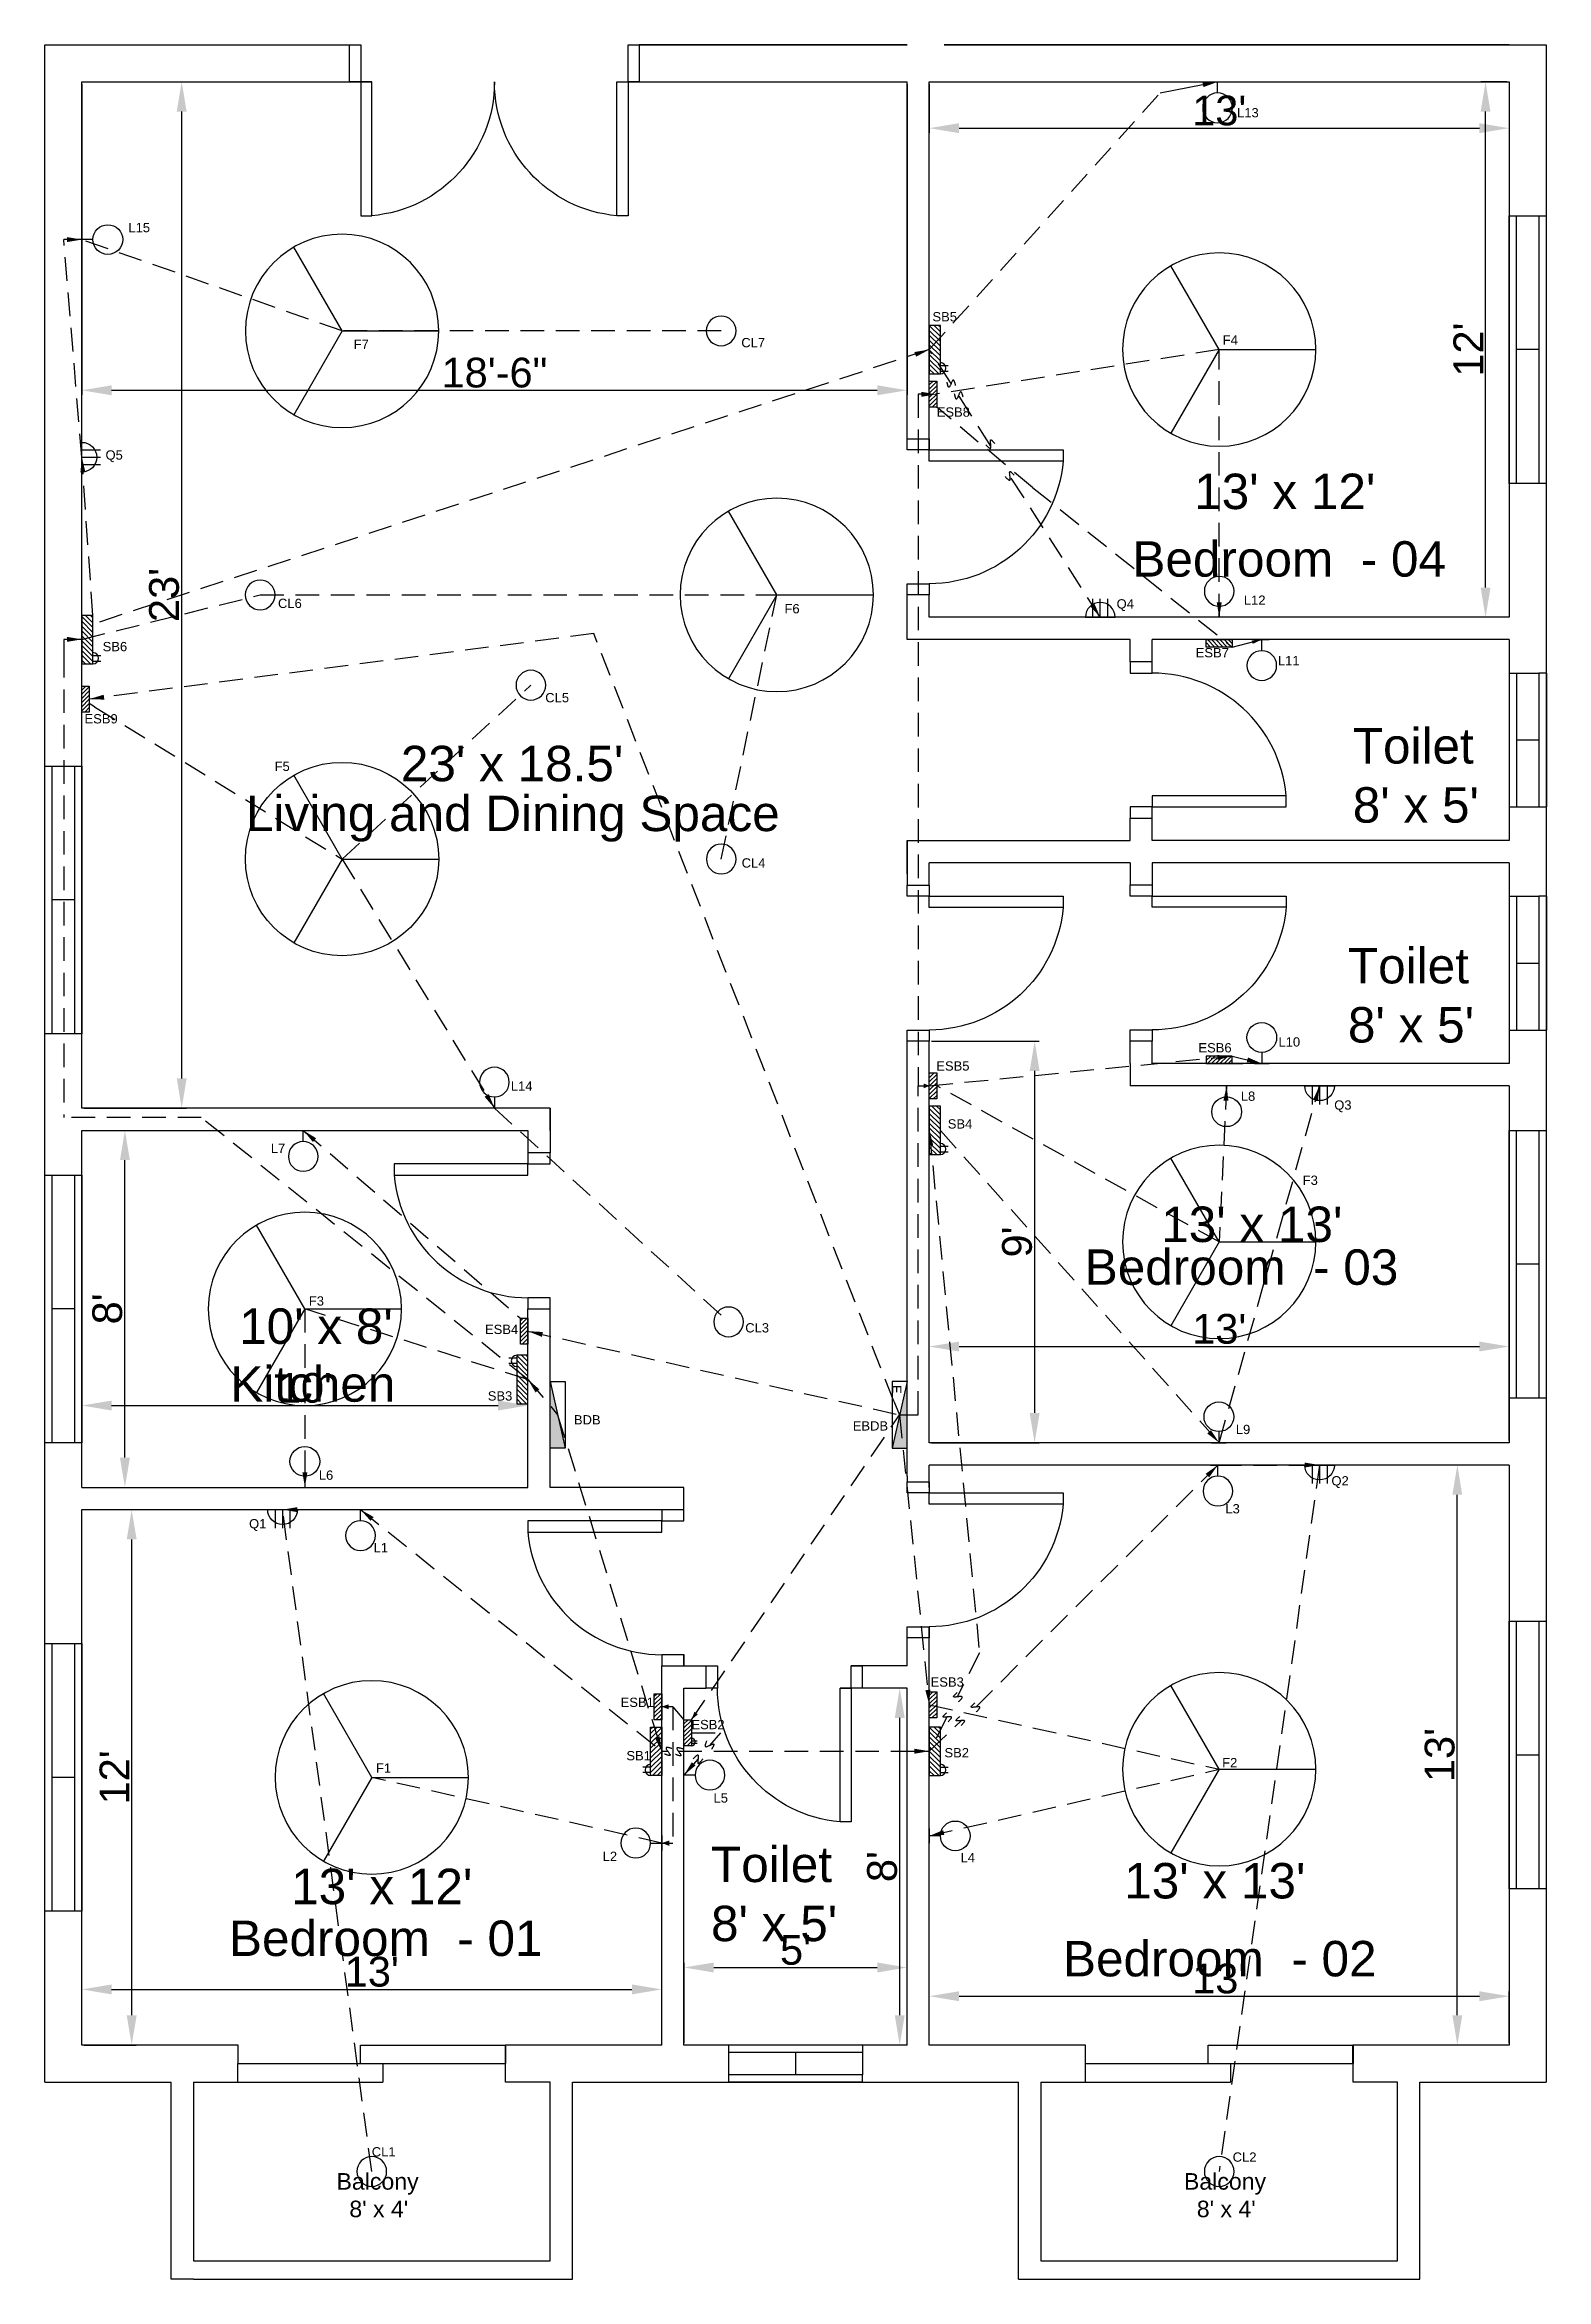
# Model space of a CAD drawing. Header units: inches. Extents: x 61297 to 163996, y 9483 to 32239.
# Drawn here: x 61853 to 62257, y 15010 to 15611 of the extents above; entities that cross this region are included whole.
import ezdxf

# ---------------------------------------------------------------- set-up
doc = ezdxf.new("R2010")
doc.units = ezdxf.units.IN
doc.linetypes.add('HIDDEN', pattern=[9.525, 6.35, -3.175])
for name, color, linetype in [('door', 80, 'Continuous'), ('Doors', 230, 'Continuous'), ('Emergency Conduitt', 10, 'HIDDEN'), ('Layer1', 7, 'Continuous'), ('Light Fans and Socketst', 170, 'Continuous'), ('Main Conduit', 50, 'HIDDEN'), ('Toiler Window', 30, 'Continuous'), ('Windows', 30, 'Continuous')]:
    doc.layers.add(name, color=color, linetype=linetype)
doc.styles.get("Standard").update_dxf_attribs({"font": 'arial.ttf'})
doc.dimstyles.new('ISO-25', dxfattribs={"dimtxt": 8, "dimasz": 8, "dimexe": 1.25, "dimexo": 0.625, "dimtad": 1, "dimlunit": 4, "dimtxsty": 'Standard', "dimcen": 2.5, "dimadec": 0, "dimazin": 0, "dimtfac": 1, "dimtmove": 0, "dimatfit": 3, "dimfxl": 1, "dimarcsym": 0})

msp = doc.modelspace()

# ---------------------------------------------------------------- texts
for s, p in [("           23' x 18.5'", (61907.958, 15413.318)), ('Living and Dining Space', (61906.983, 15399.902))]:
    msp.add_text(s, height=9.53198).set_placement(p)
at = {"attachment_point": 7}
for s, width, gutter_width, heights, insert, char_height in [('L13', 6.93541, 12.5, [0], (62173.622, 15591.831), 2.5), ('L15', 6.93541, 12.5, [0], (61875.345, 15560.939), 2.5), ('SB5', 6.93541, 12.5, [0], (62091.672, 15536.96), 2.5), ('F7', 6.93541, 12.5, [0], (61935.955, 15529.59), 2.5), ('CL7', 6.93541, 12.5, [0], (62040.246, 15529.994), 2.5), ('F4', 6.93541, 12.5, [0], (62169.768, 15530.739), 2.5), ('ESB8', 6.93541, 12.5, [0], (62092.826, 15511.325), 2.5), ('Q5', 6.93541, 12.5, [0], (61869.196, 15499.121), 2.5), ("13' x 12'", 248.33103, 47.66, [30.118], (62162.077, 15486.375), 9.532), ('Bedroom  - 04', 248.33103, 47.66, [30.118], (62145.471, 15468.21), 9.53198), ('CL6', 6.93541, 12.5, [0], (61915.594, 15459.869), 2.5), ('F6', 6.93541, 12.5, [0], (62051.858, 15458.433), 2.5), ('Q4', 6.93541, 12.5, [0], (62141.216, 15459.078), 2.5), ('L12', 6.93541, 12.5, [0], (62175.447, 15460.765), 2.5), ('SB6', 6.93541, 12.5, [0], (61868.427, 15448.246), 2.5), ('ESB7', 6.93541, 12.5, [0], (62162.503, 15446.601), 2.5), ('L11', 6.93541, 12.5, [0], (62184.615, 15444.516), 2.5), ('CL5', 6.93541, 12.5, [0], (61987.497, 15434.505), 2.5), ('ESB9', 6.93541, 12.5, [0], (61863.542, 15428.831), 2.5), ("Toilet\\P8' x 5'", 248.33103, 47.66, [30.118], (62204.749, 15402.043), 9.532), ('F5', 6.93541, 12.5, [0], (61914.681, 15416.03), 2.5), ('CL4', 6.93541, 12.5, [0], (62040.34, 15390.062), 2.5), ("Toilet\\P8' x 5'", 248.33103, 47.66, [30.118], (62203.445, 15342.915), 9.532), ('L10', 6.93541, 12.5, [0], (62184.768, 15341.917), 2.5), ('ESB5', 6.93541, 12.5, [0], (62092.709, 15335.455), 2.5), ('ESB6', 6.93541, 12.5, [0], (62163.23, 15340.341), 2.5), ('L14', 6.93541, 12.5, [0], (61978.248, 15330.064), 2.5), ('L8', 6.93541, 12.5, [0], (62174.633, 15327.331), 2.5), ('Q3', 6.93541, 12.5, [0], (62199.759, 15324.294), 2.5), ('SB4', 6.93541, 12.5, [0], (62095.801, 15319.871), 2.5), ('L7', 6.93541, 12.5, [0], (61913.659, 15313.342), 2.5), ('F3', 6.93541, 12.5, [0], (62191.285, 15304.719), 2.5), ("13' x 13'", 248.33103, 47.66, [30.118], (62153.218, 15289.254), 9.532), ('Bedroom  - 03', 248.33103, 47.66, [30.118], (62132.646, 15277.743), 9.53198), ("10' x 8'", 248.33103, 47.66, [30.118], (61905.138, 15261.864), 9.532), ('F3', 6.93541, 12.5, [0], (61923.9, 15272.258), 2.5), ('ESB4', 6.93541, 12.5, [0], (61971.292, 15264.618), 2.5), ('CL3', 6.93541, 12.5, [0], (62041.301, 15265.026), 2.5), ('^IKitchen', 248.33103, 47.66, [30.118], (61864.639, 15246.308), 9.532), ('SB3', 6.93541, 12.5, [0], (61972.039, 15246.714), 2.5), ('BDB', 6.93541, 12.5, [0], (61995.209, 15240.325), 2.5), ('EBDB', 6.93541, 12.5, [0], (62070.234, 15238.689), 2.5), ('L9', 6.93541, 12.5, [0], (62173.288, 15237.696), 2.5), ('L6', 6.93541, 12.5, [0], (61926.574, 15225.407), 2.5), ('Q2', 6.93541, 12.5, [0], (62199.015, 15223.226), 2.5), ('L3', 6.93541, 12.5, [0], (62170.482, 15216.367), 2.5), ('Q1', 6.93541, 12.5, [0], (61907.812, 15211.68), 2.5), ('L1', 6.93541, 12.5, [0], (61941.336, 15205.965), 2.5), ('ESB3', 6.93541, 12.5, [0], (62091.182, 15169.762), 2.5), ('ESB1', 6.93541, 12.5, [0], (62007.776, 15164.31), 2.5), ('ESB2', 6.93541, 12.5, [0], (62026.826, 15158.325), 2.5), ('SB1', 6.93541, 12.5, [0], (62009.333, 15149.958), 2.5), ('SB2', 6.93541, 12.5, [0], (62094.899, 15150.752), 2.5), ('F1', 6.93541, 12.5, [0], (61941.953, 15146.646), 2.5), ('F2', 6.93541, 12.5, [0], (62169.618, 15148.123), 2.5), ('L5', 6.93541, 12.5, [0], (62032.768, 15138.591), 2.5), ("Toilet\\P8' x 5'", 248.33103, 47.66, [30.118], (62032.094, 15101.217), 9.532), ('L2', 6.93541, 12.5, [0], (62002.946, 15122.93), 2.5), ('L4', 6.93541, 12.5, [0], (62099.235, 15122.581), 2.5), ("13' x 13'", 248.33103, 47.66, [30.118], (62143.257, 15112.709), 9.532), ("13' x 12'", 248.33103, 47.66, [30.118], (61919.134, 15111.167), 9.532), ('Bedroom  - 01', 248.33103, 47.66, [30.118], (61902.411, 15097.225), 9.53198), ('Bedroom  - 02', 248.33103, 47.66, [30.118], (62126.793, 15091.753), 9.53198), ('CL1', 6.93541, 12.5, [0], (61940.826, 15043.411), 2.5), ('CL2', 6.93541, 12.5, [0], (62172.445, 15041.992), 2.5), ("Balcony\\P  8' x 4'", 115.87872, 22.24, [14.054], (61931.336, 15027.045), 4.4479), ("Balcony\\P  8' x 4'", 115.87872, 22.24, [14.054], (62159.336, 15027.045), 4.4479)]:
    msp.add_mtext_dynamic_manual_height_columns(s, width=width, gutter_width=gutter_width, heights=heights, dxfattribs=dict(at, insert=insert, char_height=char_height))

# ---------------------------------------------------------------- blocks, each defined once
blk = doc.blocks.new('Door_Sing')
at = {"layer": 'Doors'}
for points in [[(-3, 6), (-3, 42), (-6, 42), (-6, 6), (-3, 6)], [(-38.98, 0), (-38.98, 6), (-41.98, 6), (-41.98, 0), (-38.98, 0)]]:
    blk.add_lwpolyline(points, dxfattribs=at)
blk.add_lwpolyline([(-3, 0), (0, 0), (0, 6), (-3, 6)], close=True, dxfattribs=at)
blk.add_arc((-2.84, 6), 36.14, 95.01978, 180, dxfattribs=at)
blk = doc.blocks.new('Window_Large')
at = {"layer": 'Windows'}
for p, q in [((72, 10), (0, 10)), ((0, 10), (0, 0)), ((72, 8), (0, 8)), ((36, 8), (36, 2)), ((72, 0), (72, 10)), ((0, 2), (72, 2)), ((0, 0), (72, 0))]:
    blk.add_line(p, q, dxfattribs=at)
blk = doc.blocks.new('*D477')
at = {"color": 0, "lineweight": -2, "transparency": 16777216}
for p, q in [((61863.45, 15217.41), (61877.48, 15217.41)), ((61876.23, 15081.41), (61876.23, 15209.41)), ((61863.45, 15073.41), (61877.48, 15073.41))]:
    blk.add_line(p, q, dxfattribs=at)
at = {"color": 0, "transparency": 16777216}
for points in [[(61874.9, 15209.41), (61877.57, 15209.41), (61876.23, 15217.41)], [(61874.9, 15081.41), (61877.57, 15081.41), (61876.23, 15073.41)]]:
    blk.add_solid(points, dxfattribs=at)
at = {"color": 0, "transparency": 16777216, "insert": (61871.59, 15145.41), "char_height": 8, "attachment_point": 5, "rotation": 90}
blk.add_mtext("12'", dxfattribs=at)
blk = doc.blocks.new('*D478')
at = {"color": 0, "lineweight": -2, "transparency": 16777216}
for p, q in [((61863.45, 15319.41), (61875.66, 15319.41)), ((61874.41, 15231.41), (61874.41, 15311.41)), ((61863.45, 15223.41), (61875.66, 15223.41))]:
    blk.add_line(p, q, dxfattribs=at)
at = {"color": 0, "transparency": 16777216}
for points in [[(61873.08, 15311.41), (61875.75, 15311.41), (61874.41, 15319.41)], [(61873.08, 15231.41), (61875.75, 15231.41), (61874.41, 15223.41)]]:
    blk.add_solid(points, dxfattribs=at)
at = {"color": 0, "transparency": 16777216, "insert": (61869.71, 15271.41), "char_height": 8, "attachment_point": 5, "rotation": 90}
blk.add_mtext("8'", dxfattribs=at)
blk = doc.blocks.new('*D447')
at = {"color": 0, "lineweight": -2, "transparency": 16777216}
for p, q in [((61862.83, 15232.21), (61862.83, 15246.66)), ((61870.83, 15245.41), (61974.83, 15245.41)), ((61982.83, 15232.21), (61982.83, 15246.66))]:
    blk.add_line(p, q, dxfattribs=at)
at = {"color": 0, "transparency": 16777216}
for points in [[(61870.83, 15246.74), (61870.83, 15244.08), (61862.83, 15245.41)], [(61974.83, 15246.74), (61974.83, 15244.08), (61982.83, 15245.41)]]:
    blk.add_solid(points, dxfattribs=at)
at = {"color": 0, "transparency": 16777216, "insert": (61922.83, 15250.12), "char_height": 8, "attachment_point": 5}
blk.add_mtext("10'", dxfattribs=at)
blk = doc.blocks.new('*D479')
at = {"color": 0, "lineweight": -2, "transparency": 16777216}
for p, q in [((62090.83, 15600.79), (62090.83, 15587.71)), ((62246.83, 15600.79), (62246.83, 15587.71)), ((62098.83, 15588.96), (62238.83, 15588.96))]:
    blk.add_line(p, q, dxfattribs=at)
at = {"color": 0, "transparency": 16777216}
for points in [[(62098.83, 15590.29), (62098.83, 15587.63), (62090.83, 15588.96)], [(62238.83, 15590.29), (62238.83, 15587.63), (62246.83, 15588.96)]]:
    blk.add_solid(points, dxfattribs=at)
at = {"color": 0, "transparency": 16777216, "insert": (62168.83, 15593.67), "char_height": 8, "attachment_point": 5}
blk.add_mtext("13'", dxfattribs=at)
blk = doc.blocks.new('Toilet Window')
for p, q in [((82016.8, 16081.38), (82016.8, 16117.38)), ((82016.8, 16117.38), (82026.8, 16117.38)), ((82018.8, 16081.38), (82018.8, 16117.38)), ((82024.8, 16081.38), (82024.8, 16117.38)), ((82026.8, 16081.38), (82026.8, 16117.38)), ((82018.8, 16099.38), (82024.8, 16099.38)), ((82016.8, 16081.38), (82018.8, 16081.38)), ((82018.8, 16081.38), (82024.8, 16081.38)), ((82026.8, 16081.38), (82024.8, 16081.38))]:
    blk.add_line(p, q)
blk = doc.blocks.new('*D480')
at = {"color": 0, "lineweight": -2, "transparency": 16777216}
for p, q in [((62024.83, 15074.04), (62024.83, 15095.52)), ((62032.83, 15094.27), (62076.83, 15094.27)), ((62084.83, 15074.04), (62084.83, 15095.52))]:
    blk.add_line(p, q, dxfattribs=at)
at = {"color": 0, "transparency": 16777216}
for points in [[(62032.83, 15095.6), (62032.83, 15092.93), (62024.83, 15094.27)], [(62076.83, 15095.6), (62076.83, 15092.93), (62084.83, 15094.27)]]:
    blk.add_solid(points, dxfattribs=at)
at = {"color": 0, "transparency": 16777216, "insert": (62054.83, 15098.96), "char_height": 8, "attachment_point": 5}
blk.add_mtext("5'", dxfattribs=at)
blk = doc.blocks.new('*D481')
at = {"color": 0, "lineweight": -2, "transparency": 16777216}
for p, q in [((62084.2, 15169.41), (62081.62, 15169.41)), ((62082.87, 15081.41), (62082.87, 15161.41)), ((62084.2, 15073.41), (62081.62, 15073.41))]:
    blk.add_line(p, q, dxfattribs=at)
at = {"color": 0, "transparency": 16777216}
for points in [[(62081.53, 15161.41), (62084.2, 15161.41), (62082.87, 15169.41)], [(62081.53, 15081.41), (62084.2, 15081.41), (62082.87, 15073.41)]]:
    blk.add_solid(points, dxfattribs=at)
at = {"color": 0, "transparency": 16777216, "insert": (62078.16, 15121.41), "char_height": 8, "attachment_point": 5, "rotation": 90}
blk.add_mtext("8'", dxfattribs=at)
blk = doc.blocks.new('*D482')
at = {"color": 0, "lineweight": -2, "transparency": 16777216}
for p, q in [((61862.83, 15074.04), (61862.83, 15089.63)), ((61870.83, 15088.38), (62010.83, 15088.38)), ((62018.83, 15074.04), (62018.83, 15089.63))]:
    blk.add_line(p, q, dxfattribs=at)
at = {"color": 0, "transparency": 16777216}
for points in [[(61870.83, 15089.71), (61870.83, 15087.04), (61862.83, 15088.38)], [(62010.83, 15089.71), (62010.83, 15087.04), (62018.83, 15088.38)]]:
    blk.add_solid(points, dxfattribs=at)
at = {"color": 0, "transparency": 16777216, "insert": (61940.83, 15093.09), "char_height": 8, "attachment_point": 5}
blk.add_mtext("13'", dxfattribs=at)
blk = doc.blocks.new('*D483')
at = {"color": 0, "lineweight": -2, "transparency": 16777216}
for p, q in [((62090.83, 15074.04), (62090.83, 15087.79)), ((62098.83, 15086.54), (62238.83, 15086.54)), ((62246.83, 15074.04), (62246.83, 15087.79))]:
    blk.add_line(p, q, dxfattribs=at)
at = {"color": 0, "transparency": 16777216}
for points in [[(62098.83, 15087.88), (62098.83, 15085.21), (62090.83, 15086.54)], [(62238.83, 15087.88), (62238.83, 15085.21), (62246.83, 15086.54)]]:
    blk.add_solid(points, dxfattribs=at)
at = {"color": 0, "transparency": 16777216, "insert": (62168.83, 15091.26), "char_height": 8, "attachment_point": 5}
blk.add_mtext("13'", dxfattribs=at)
blk = doc.blocks.new('*D484')
at = {"color": 0, "lineweight": -2, "transparency": 16777216}
for p, q in [((62246.2, 15229.41), (62231.63, 15229.41)), ((62232.88, 15081.41), (62232.88, 15221.41)), ((62246.2, 15073.41), (62231.63, 15073.41))]:
    blk.add_line(p, q, dxfattribs=at)
at = {"color": 0, "transparency": 16777216}
for points in [[(62231.55, 15221.41), (62234.21, 15221.41), (62232.88, 15229.41)], [(62231.55, 15081.41), (62234.21, 15081.41), (62232.88, 15073.41)]]:
    blk.add_solid(points, dxfattribs=at)
at = {"color": 0, "transparency": 16777216, "insert": (62228.17, 15151.41), "char_height": 8, "attachment_point": 5, "rotation": 90}
blk.add_mtext("13'", dxfattribs=at)
blk = doc.blocks.new('*D485')
at = {"color": 0, "lineweight": -2, "transparency": 16777216}
for p, q in [((62246.2, 15601.41), (62239.23, 15601.41)), ((62240.48, 15465.41), (62240.48, 15593.41)), ((62246.2, 15457.41), (62239.23, 15457.41))]:
    blk.add_line(p, q, dxfattribs=at)
at = {"color": 0, "transparency": 16777216}
for points in [[(62239.15, 15593.41), (62241.81, 15593.41), (62240.48, 15601.41)], [(62239.15, 15465.41), (62241.81, 15465.41), (62240.48, 15457.41)]]:
    blk.add_solid(points, dxfattribs=at)
at = {"color": 0, "transparency": 16777216, "insert": (62235.84, 15529.41), "char_height": 8, "attachment_point": 5, "rotation": 90}
blk.add_mtext("12'", dxfattribs=at)
blk = doc.blocks.new('*D486')
at = {"color": 0, "lineweight": -2, "transparency": 16777216}
for p, q in [((61862.83, 15600.79), (61862.83, 15517.21)), ((62084.83, 15600.79), (62084.83, 15517.21)), ((61870.83, 15518.46), (62076.83, 15518.46))]:
    blk.add_line(p, q, dxfattribs=at)
at = {"color": 0, "transparency": 16777216}
for points in [[(61870.83, 15519.79), (61870.83, 15517.13), (61862.83, 15518.46)], [(62076.83, 15519.79), (62076.83, 15517.13), (62084.83, 15518.46)]]:
    blk.add_solid(points, dxfattribs=at)
at = {"color": 0, "transparency": 16777216, "insert": (61973.83, 15523.17), "char_height": 8, "attachment_point": 5}
blk.add_mtext('18\'-6"', dxfattribs=at)
blk = doc.blocks.new('Fan')
at = {"layer": 'Light Fans and Socketst'}
for q in [(-13, 22.52), (-13, -22.52), (26, 0)]:
    blk.add_line((0, 0), q, dxfattribs=at)
blk.add_circle((0, 0), 26, dxfattribs=at)
blk = doc.blocks.new('Light Ceiling')
at = {"layer": 'Light Fans and Socketst'}
blk.add_circle((0, 0), 4, dxfattribs=at)
blk = doc.blocks.new('Light')
at = {"layer": 'Light Fans and Socketst'}
blk.add_line((0, 2), (0, -2), dxfattribs=at)
blk.add_lwpolyline([(2.99, 0), (1.49, 0), (0, 0)], dxfattribs=at)
blk.add_circle((6.99, 0), 4, dxfattribs=at)
blk = doc.blocks.new('*D487')
at = {"layer": 'Layer1', "color": 0, "lineweight": -2, "transparency": 16777216}
for p, q in [((62091.45, 15343.41), (62120.41, 15343.41)), ((62119.16, 15335.41), (62119.16, 15243.41)), ((62091.45, 15235.41), (62120.41, 15235.41))]:
    blk.add_line(p, q, dxfattribs=at)
at = {"layer": 'Layer1', "color": 0, "transparency": 16777216}
for points in [[(62117.83, 15335.41), (62120.5, 15335.41), (62119.16, 15343.41)], [(62117.83, 15243.41), (62120.5, 15243.41), (62119.16, 15235.41)]]:
    blk.add_solid(points, dxfattribs=at)
at = {"layer": 'Layer1', "color": 0, "transparency": 16777216, "insert": (62114.46, 15289.41), "char_height": 8, "attachment_point": 5, "rotation": 90}
blk.add_mtext("9'", dxfattribs=at)
blk = doc.blocks.new('*D488')
at = {"layer": 'Layer1', "color": 0, "lineweight": -2, "transparency": 16777216}
for p, q in [((62090.83, 15236.04), (62090.83, 15262.53)), ((62098.83, 15261.28), (62238.83, 15261.28)), ((62246.83, 15236.04), (62246.83, 15262.53))]:
    blk.add_line(p, q, dxfattribs=at)
at = {"layer": 'Layer1', "color": 0, "transparency": 16777216}
for points in [[(62098.83, 15262.61), (62098.83, 15259.95), (62090.83, 15261.28)], [(62238.83, 15262.61), (62238.83, 15259.95), (62246.83, 15261.28)]]:
    blk.add_solid(points, dxfattribs=at)
at = {"layer": 'Layer1', "color": 0, "transparency": 16777216, "insert": (62168.83, 15265.99), "char_height": 8, "attachment_point": 5}
blk.add_mtext("13'", dxfattribs=at)
blk = doc.blocks.new('BDB')
h = blk.add_hatch(color=256)
h.dxf.hatch_style = 1
h.paths.add_polyline_path([(13.5, 4), (-4.5, 0), (13.5, 0)])
blk.add_line((-4.5, 0), (13.5, 4))
at = {"layer": 'Layer1'}
blk.add_lwpolyline([(-4.5, 4), (13.5, 4), (13.5, 0), (-4.5, 0), (-4.5, 4)], dxfattribs=at)
blk = doc.blocks.new('Emergency_BDB')
at = {"layer": 'Layer1'}
blk.add_blockref('BDB', (0, 0), dxfattribs=at)
at = {"layer": 'Layer1', "insert": (-4.5, 4), "char_height": 2.5, "attachment_point": 1}
blk.add_mtext_dynamic_manual_height_columns(' E', width=4.2009, gutter_width=12.5, heights=[0], dxfattribs=at)
blk = doc.blocks.new('*D489')
at = {"layer": 'Layer1', "color": 0, "lineweight": -2, "transparency": 16777216}
for p, q in [((61863.45, 15601.41), (61890.94, 15601.41)), ((61889.69, 15333.41), (61889.69, 15593.41)), ((61863.45, 15325.41), (61890.94, 15325.41))]:
    blk.add_line(p, q, dxfattribs=at)
at = {"layer": 'Layer1', "color": 0, "transparency": 16777216}
for points in [[(61888.36, 15593.41), (61891.03, 15593.41), (61889.69, 15601.41)], [(61888.36, 15333.41), (61891.03, 15333.41), (61889.69, 15325.41)]]:
    blk.add_solid(points, dxfattribs=at)
at = {"layer": 'Layer1', "color": 0, "transparency": 16777216, "insert": (61884.98, 15463.41), "char_height": 8, "attachment_point": 5, "rotation": 90}
blk.add_mtext("23'", dxfattribs=at)
blk = doc.blocks.new('ESB')
h = blk.add_hatch()
h.set_pattern_fill('ANSI31', color=256, scale=0.25)
h.set_pattern_definition([(45, (-3149.957, -1763.2019), (-0.561266, 0.561266), [])])
h.paths.add_polyline_path([(3.5, 2), (-3.5, 2), (-3.5, 0), (3.5, 0)])
blk.add_lwpolyline([(3.5, 0), (3.5, 2), (-3.5, 2), (-3.5, 0)], close=True)
blk = doc.blocks.new('Socket')
for p, q in [((-4, 0), (4, 0)), ((-2, 0), (-2, 5)), ((0, 0), (0, 5)), ((2, 0), (2, 5))]:
    blk.add_line(p, q)
blk.add_arc((0, 0), 4, 0, 180)

# ---------------------------------------------------------------- dimensions: what is measured, and where the dimension line sits
for base, p1, p2, picture, middle in [((62084.826, 15518.461), (61862.826, 15601.411), (62084.826, 15601.411), '*D486', (61973.826, 15523.17)), ((62246.826, 15588.961), (62090.826, 15601.411), (62246.826, 15601.411), '*D479', (62168.826, 15593.673)), ((61982.826, 15245.411), (61862.826, 15231.585), (61982.826, 15231.585), '*D447', (61922.826, 15250.12)), ((62084.826, 15094.267), (62024.826, 15073.411), (62084.826, 15073.411), '*D480', (62054.826, 15098.96)), ((62018.826, 15088.378), (61862.826, 15073.411), (62018.826, 15073.411), '*D482', (61940.826, 15093.09)), ((62246.826, 15086.544), (62090.826, 15073.411), (62246.826, 15073.411), '*D483', (62168.826, 15091.256))]:
    dim = msp.add_linear_dim(base=base, p1=p1, p2=p2, dimstyle='ISO-25')
    dim.commit()
    dim.dimension.update_dxf_attribs({"geometry": picture, "text_midpoint": middle})
for base, p1, p2, picture, middle in [((62240.481, 15601.411), (62246.826, 15457.411), (62246.826, 15601.411), '*D485', (62235.84, 15529.411)), ((61874.415, 15319.411), (61862.826, 15223.411), (61862.826, 15319.411), '*D478', (61869.705, 15271.411)), ((62232.879, 15229.411), (62246.826, 15073.411), (62246.826, 15229.411), '*D484', (62228.167, 15151.411)), ((61876.234, 15217.411), (61862.826, 15073.411), (61862.826, 15217.411), '*D477', (61871.593, 15145.411)), ((62082.866, 15169.411), (62084.826, 15073.411), (62084.826, 15169.411), '*D481', (62078.157, 15121.411))]:
    dim = msp.add_linear_dim(base=base, p1=p1, p2=p2, angle=270, dimstyle='ISO-25')
    dim.commit()
    dim.dimension.update_dxf_attribs({"geometry": picture, "text_midpoint": middle})
at = {"layer": 'Layer1'}
for base, p1, p2, picture, middle in [((61889.693, 15601.411), (61862.826, 15325.411), (61862.826, 15601.411), '*D489', (61884.98, 15463.411)), ((62119.165, 15235.411), (62090.826, 15343.411), (62090.826, 15235.411), '*D487', (62114.455, 15289.411))]:
    dim = msp.add_linear_dim(base=base, p1=p1, p2=p2, angle=270, dimstyle='ISO-25', dxfattribs=at)
    dim.commit()
    dim.dimension.update_dxf_attribs({"geometry": picture, "text_midpoint": middle})
dim = msp.add_linear_dim(base=(62246.826, 15261.281), p1=(62090.826, 15235.411), p2=(62246.826, 15235.411), dimstyle='ISO-25', dxfattribs=at)
dim.commit()
dim.dimension.update_dxf_attribs({"geometry": '*D488', "text_midpoint": (62168.826, 15265.993)})

# ---------------------------------------------------------------- hatches: boundary and pattern name
at = {"layer": 'Layer1'}
h = msp.add_hatch(dxfattribs=at)
h.set_pattern_fill('ANSI31', color=256, scale=0.29, angle=-90)
h.set_pattern_definition([(315, (60314.7303, 18965.6972), (0.65106857, 0.65106857), [])])
h.paths.add_polyline_path([(62093.806, 15522.896), (62090.826, 15522.896), (62090.826, 15535.925), (62093.806, 15535.925)])
h = msp.add_hatch(dxfattribs=at)
h.set_pattern_fill('ANSI31', color=256, scale=0.29, angle=-90)
h.set_pattern_definition([(315, (60086.7303, 19043.6972), (0.65106857, 0.65106857), [])])
h.paths.add_polyline_path([(61865.806, 15444.896), (61862.826, 15444.896), (61862.826, 15457.925), (61865.806, 15457.925)])
h = msp.add_hatch(dxfattribs=at)
h.set_pattern_fill('ANSI31', color=256, scale=0.29, angle=-90)
h.set_pattern_definition([(315, (60314.7303, 19175.6972), (0.65106857, 0.65106857), [])])
h.paths.add_polyline_path([(62093.806, 15312.896), (62090.826, 15312.896), (62090.826, 15325.925), (62093.806, 15325.925)])
h = msp.add_hatch(dxfattribs=at)
h.set_pattern_fill('ANSI31', color=256, scale=0.29, angle=90)
h.set_pattern_definition([(135, (63758.9212, 12938.1239), (-0.65106857, -0.65106857), [])])
h.paths.add_polyline_path([(61979.846, 15258.925), (61982.826, 15258.925), (61982.826, 15245.896), (61979.846, 15245.896)])
h = msp.add_hatch(dxfattribs=at)
h.set_pattern_fill('ANSI31', color=256, scale=0.29)
h.set_pattern_definition([(45, (56081.3743, 12422.0567), (-0.65106857, 0.65106857), [])])
h.paths.add_polyline_path([(62015.846, 15145.922), (62018.826, 15145.922), (62018.826, 15158.951), (62015.846, 15158.951)])
h = msp.add_hatch(dxfattribs=at)
h.set_pattern_fill('ANSI31', color=256, scale=0.29, angle=-90)
h.set_pattern_definition([(315, (60314.7303, 19342.6714), (0.65106857, 0.65106857), [])])
h.paths.add_polyline_path([(62093.806, 15145.922), (62090.826, 15145.922), (62090.826, 15158.951), (62093.806, 15158.951)])

# ---------------------------------------------------------------- linework, layer by layer
for p, q in [((61852.826, 15611.411), (61937.849, 15611.411)), ((61852.826, 15063.411), (61852.826, 15611.411)), ((62009.802, 15611.411), (62084.826, 15611.411)), ((62084.826, 15611.411), (62012.802, 15611.411)), ((62012.802, 15611.411), (62084.826, 15611.411)), ((62094.826, 15611.411), (62246.826, 15611.411)), ((62246.826, 15611.411), (62094.826, 15611.411)), ((62094.826, 15611.411), (62246.826, 15611.411)), ((62246.826, 15611.411), (62256.826, 15611.411)), ((62256.826, 15611.411), (62256.826, 15063.411)), ((61862.826, 15325.411), (61862.826, 15601.411)), ((61862.826, 15601.411), (61940.849, 15601.411)), ((62006.802, 15601.411), (62084.826, 15601.411)), ((62084.826, 15502.411), (62084.826, 15601.411)), ((62090.826, 15601.411), (62246.826, 15601.411)), ((62090.826, 15499.411), (62090.826, 15601.411)), ((62246.826, 15601.411), (62246.826, 15457.411)), ((62084.826, 15457.411), (62084.826, 15463.434)), ((62084.826, 15451.411), (62084.826, 15460.411)), ((62090.826, 15460.411), (62090.826, 15463.434)), ((62090.826, 15457.411), (62090.826, 15460.411)), ((62084.826, 15451.411), (62084.826, 15457.411)), ((62246.826, 15457.411), (62090.826, 15457.411)), ((62090.826, 15451.411), (62084.826, 15451.411)), ((62144.826, 15451.411), (62090.826, 15451.411)), ((62144.826, 15445.387), (62144.826, 15451.411)), ((62246.826, 15451.411), (62150.826, 15451.411)), ((62150.826, 15445.387), (62150.826, 15451.411)), ((62246.826, 15451.411), (62246.826, 15397.411)), ((62144.826, 15397.411), (62144.826, 15403.411)), ((62150.826, 15397.411), (62150.826, 15403.411)), ((62084.826, 15388.411), (62084.826, 15397.411)), ((62084.826, 15391.411), (62084.826, 15397.411)), ((62084.826, 15397.411), (62144.826, 15397.411)), ((62084.826, 15397.411), (62084.826, 15385.387)), ((62246.826, 15397.411), (62150.826, 15397.411)), ((62144.826, 15391.411), (62090.826, 15391.411)), ((62090.826, 15385.387), (62090.826, 15391.411)), ((62144.826, 15391.411), (62144.826, 15385.411)), ((62246.826, 15391.411), (62150.826, 15391.411)), ((62150.826, 15391.411), (62150.826, 15385.411)), ((62246.826, 15391.411), (62246.826, 15337.411)), ((62084.826, 15226.411), (62084.826, 15346.411)), ((62090.826, 15235.411), (62090.826, 15343.411)), ((62144.826, 15337.411), (62144.826, 15343.434)), ((62150.826, 15337.411), (62150.826, 15343.434)), ((62144.826, 15337.411), (62144.826, 15331.411)), ((62246.826, 15337.411), (62150.826, 15337.411)), ((62246.826, 15331.411), (62144.826, 15331.411)), ((62246.826, 15331.411), (62246.826, 15235.411)), ((61988.826, 15325.411), (61862.826, 15325.411)), ((61988.826, 15319.411), (61988.826, 15325.411)), ((61988.826, 15325.411), (61988.826, 15313.387)), ((61862.826, 15223.411), (61862.826, 15319.411)), ((61982.826, 15319.411), (61982.826, 15313.387)), ((61982.826, 15223.411), (61982.826, 15271.411)), ((61988.826, 15223.411), (61988.826, 15271.411)), ((62246.826, 15235.411), (62090.826, 15235.411)), ((62246.826, 15229.411), (62090.826, 15229.411)), ((62090.826, 15223.411), (62090.826, 15229.411)), ((62246.826, 15229.411), (62246.826, 15073.411)), ((61862.826, 15223.411), (61982.826, 15223.411)), ((62024.826, 15223.411), (61988.826, 15223.411)), ((62024.826, 15217.411), (62024.826, 15223.411)), ((62084.826, 15226.411), (62084.826, 15224.899)), ((61862.826, 15217.411), (62018.826, 15217.411)), ((61862.826, 15073.411), (61862.826, 15217.411)), ((62024.826, 15214.387), (62024.826, 15217.411)), ((62084.826, 15175.411), (62084.826, 15185.922)), ((62090.826, 15073.411), (62090.826, 15185.922)), ((62018.826, 15073.411), (62018.826, 15175.411)), ((62084.826, 15175.411), (62069.802, 15175.411)), ((62084.826, 15169.411), (62066.802, 15169.411)), ((62084.826, 15073.411), (62084.826, 15169.411)), ((62026.826, 15155.244), (62028.326, 15155.244)), ((62026.826, 15154.577), (62028.326, 15154.577)), ((61904.849, 15073.411), (61862.826, 15073.411)), ((61904.826, 15063.411), (61904.849, 15073.411)), ((62018.826, 15073.411), (61976.802, 15073.411)), ((61976.826, 15063.411), (61976.802, 15073.411)), ((62084.826, 15073.411), (62024.826, 15073.411)), ((62132.849, 15073.411), (62090.826, 15073.411)), ((62132.826, 15063.411), (62132.849, 15073.411)), ((62246.826, 15073.411), (62204.802, 15073.411)), ((62204.826, 15063.411), (62204.802, 15073.411)), ((61852.826, 15063.411), (61886.826, 15063.411)), ((61886.826, 15010.411), (61886.826, 15063.411)), ((61892.826, 15063.411), (61892.826, 15015.411)), ((61892.826, 15063.411), (61904.826, 15063.411)), ((61988.826, 15063.411), (61976.826, 15063.411)), ((61988.826, 15015.411), (61988.826, 15063.411)), ((61994.826, 15063.411), (62114.826, 15063.411)), ((61994.826, 15010.411), (61994.826, 15063.411)), ((62114.826, 15010.411), (62114.826, 15063.411)), ((62120.826, 15063.411), (62120.826, 15015.411)), ((62120.826, 15063.411), (62132.826, 15063.411)), ((62216.826, 15063.411), (62204.826, 15063.411)), ((62216.826, 15015.411), (62216.826, 15063.411)), ((62222.826, 15063.411), (62256.826, 15063.411)), ((62222.826, 15010.411), (62222.826, 15063.411)), ((61892.826, 15015.411), (61988.826, 15015.411)), ((62120.826, 15015.411), (62216.826, 15015.411)), ((61892.826, 15010.411), (61886.826, 15010.411)), ((61892.826, 15010.411), (61988.826, 15010.411)), ((61988.826, 15010.411), (61994.826, 15010.411)), ((62114.826, 15010.411), (62222.826, 15010.411))]:
    msp.add_line(p, q)
for points in [[(61862.826, 15319.411), (61982.826, 15319.411)], [(62024.826, 15178.411), (62024.826, 15175.411), (62027.826, 15175.411), (62030.826, 15175.411)], [(62024.826, 15073.411), (62024.826, 15169.411), (62030.826, 15169.411)]]:
    msp.add_lwpolyline(points)
msp.add_arc((62026.826, 15154.911), 1, 270, 90)
at = {"layer": 'door'}
for p, q in [((61937.826, 15073.411), (61976.826, 15073.411)), ((61937.826, 15068.411), (61937.826, 15073.411)), ((61976.826, 15073.411), (61976.826, 15068.411)), ((62165.826, 15073.411), (62204.826, 15073.411)), ((62165.826, 15068.411), (62165.826, 15073.411)), ((62204.826, 15073.411), (62204.826, 15068.411)), ((61904.826, 15068.411), (61943.826, 15068.411)), ((61904.826, 15063.411), (61904.826, 15068.411)), ((61937.826, 15068.411), (61976.826, 15068.411)), ((61943.826, 15068.411), (61943.826, 15063.411)), ((62132.826, 15068.411), (62171.826, 15068.411)), ((62132.826, 15063.411), (62132.826, 15068.411)), ((62165.826, 15068.411), (62204.826, 15068.411)), ((62171.826, 15068.411), (62171.826, 15063.411)), ((61904.826, 15063.411), (61943.826, 15063.411)), ((62132.826, 15063.411), (62171.826, 15063.411))]:
    msp.add_line(p, q, dxfattribs=at)
at = {"layer": 'Doors'}
for p, q in [((62009.802, 15601.411), (62009.802, 15597.411)), ((62009.802, 15597.411), (62009.802, 15591.411))]:
    msp.add_line(p, q, dxfattribs=at)
for points in [[(61934.849, 15611.411), (61937.849, 15611.411), (61937.849, 15607.411), (61937.849, 15601.411), (61937.849, 15565.411), (61940.849, 15565.411), (61940.849, 15601.411), (61937.849, 15601.411), (61934.849, 15601.411), (61934.849, 15607.411)], [(62009.802, 15611.411), (62012.802, 15611.411), (62012.802, 15601.411), (62009.802, 15601.411), (62009.802, 15565.411), (62006.802, 15565.411), (62006.802, 15601.411), (62009.802, 15601.411), (62009.802, 15605.411)]]:
    msp.add_lwpolyline(points, close=True, dxfattribs=at)
msp.add_lwpolyline([(62006.802, 15565.411, -0.3887794), (61973.826, 15601.411, -0.3887794), (61940.849, 15565.411)], format="xyb", dxfattribs=at)
at = {"layer": 'Emergency Conduitt'}
for p, q in [((62168.826, 15529.411), (62092.494, 15517.411)), ((62168.826, 15457.411), (62168.826, 15529.411)), ((62090.826, 15517.411), (62087.811, 15517.411)), ((62087.811, 15517.411), (62087.85, 15331.411)), ((62118.62, 15492.311), (62092.826, 15513.911)), ((62118.62, 15492.311), (62172.326, 15449.411)), ((62000.56, 15453.017), (61864.826, 15435.411)), ((62081.27, 15246.596), (62000.56, 15453.017)), ((62172.326, 15449.411), (62180.297, 15451.411)), ((62176.311, 15450.411), (62180.272, 15451.411)), ((61866.234, 15433.316), (61864.826, 15434.182)), ((61932.826, 15392.396), (61983.632, 15439.146)), ((61866.234, 15433.316), (61932.826, 15392.396)), ((61932.826, 15392.396), (61973.826, 15325.411)), ((62090.826, 15331.411), (62172.326, 15339.411)), ((62172.326, 15339.411), (62180.272, 15337.411)), ((62168.826, 15337.411), (62180.272, 15337.411)), ((62087.85, 15242.911), (62087.85, 15331.411)), ((62087.85, 15331.411), (62090.826, 15331.411)), ((62168.826, 15289.411), (62092.826, 15331.411)), ((62170.82, 15331.411), (62168.826, 15289.411)), ((61973.826, 15325.411), (62036.826, 15267.907)), ((61922.405, 15319.411), (61980.826, 15268.911)), ((61982.826, 15265.411), (62082.826, 15242.911)), ((62026.826, 15160.911), (62082.826, 15242.911)), ((62081.27, 15246.596), (62082.826, 15242.911)), ((62082.826, 15242.911), (62087.85, 15242.911)), ((62082.826, 15242.911), (62090.826, 15164.922)), ((62021.802, 15164.411), (62018.826, 15164.411)), ((62021.802, 15164.411), (62021.802, 15127.747)), ((62021.802, 15164.411), (62024.826, 15160.911)), ((62090.826, 15164.922), (62168.826, 15147.589)), ((62026.826, 15157.411), (62034.637, 15157.411)), ((62034.637, 15157.411), (62031.681, 15153.98)), ((62018.826, 15127.747), (61940.826, 15145.411)), ((62028.607, 15150.411), (62024.826, 15146.021)), ((62090.826, 15129.666), (62168.826, 15147.589)), ((62018.826, 15127.747), (62021.802, 15127.747))]:
    msp.add_line(p, q, dxfattribs=at)
for points in [[(62027.294, 15150.348), (62028.584, 15151.42), (62028.584, 15149.193), (62029.958, 15150.432)], [(62030.913, 15155.236), (62030.611, 15153.68), (62032.823, 15154.366), (62032.237, 15152.943)]]:
    msp.add_spline(points, degree=3, dxfattribs=at)
for points in [[(62088.694, 15516.711), (62092.694, 15517.377), (62088.694, 15518.044)], [(62168.159, 15461.411), (62168.826, 15457.411), (62169.492, 15461.411)], [(62177.832, 15450.265), (62180.297, 15451.411), (62177.507, 15451.151)], [(61868.707, 15436.586), (61864.826, 15435.411), (61868.878, 15435.264)], [(62168.41, 15338.356), (62172.326, 15339.411), (62168.28, 15339.683)], [(62176.23, 15337.74), (62180.272, 15337.411), (62176.556, 15339.033)], [(62089.295, 15330.712), (62090.826, 15331.411), (62089.295, 15332.046)], [(61971.169, 15328.474), (61973.826, 15325.411), (61972.306, 15329.17)], [(62171.296, 15327.383), (62170.82, 15331.411), (62169.964, 15327.447)], [(61925.867, 15317.299), (61922.405, 15319.411), (61924.995, 15316.29)], [(61986.875, 15265.183), (61982.826, 15265.411), (61986.582, 15263.882)], [(62020.706, 15165.051), (62018.826, 15164.425), (62020.706, 15163.718)], [(62089.754, 15168.833), (62090.826, 15164.922), (62091.081, 15168.969)], [(62028.579, 15162.362), (62026.826, 15160.911), (62027.632, 15163.06)], [(62026.931, 15149.487), (62024.826, 15146.021), (62027.941, 15148.616)], [(62020.883, 15128.414), (62018.826, 15127.747), (62020.883, 15126.976)], [(62094.575, 15131.212), (62090.826, 15129.666), (62094.873, 15129.912)]]:
    msp.add_solid(points, dxfattribs=at)
at = {"layer": 'Layer1'}
for p, q in [((62093.806, 15525.146), (62095.922, 15525.146)), ((62093.806, 15523.646), (62095.922, 15523.646)), ((61865.806, 15447.146), (61867.922, 15447.146)), ((61865.806, 15445.646), (61867.922, 15445.646)), ((62093.806, 15315.146), (62095.922, 15315.146)), ((62093.806, 15313.646), (62095.922, 15313.646)), ((61979.846, 15258.175), (61977.73, 15258.175)), ((61979.846, 15256.675), (61977.73, 15256.675)), ((62015.846, 15148.172), (62013.73, 15148.172)), ((62015.846, 15146.672), (62013.73, 15146.672)), ((62093.806, 15148.172), (62095.922, 15148.172)), ((62093.806, 15146.672), (62095.922, 15146.672))]:
    msp.add_line(p, q, dxfattribs=at)
for points in [[(62093.806, 15522.896), (62093.806, 15535.925), (62090.826, 15535.925), (62090.826, 15522.896)], [(61865.806, 15444.896), (61865.806, 15457.925), (61862.826, 15457.925), (61862.826, 15444.896)], [(62093.806, 15312.896), (62093.806, 15325.925), (62090.826, 15325.925), (62090.826, 15312.896)], [(61979.846, 15258.925), (61979.846, 15245.896), (61982.826, 15245.896), (61982.826, 15258.925)], [(62015.846, 15145.922), (62015.846, 15158.951), (62018.826, 15158.951), (62018.826, 15145.922)], [(62093.806, 15145.922), (62093.806, 15158.951), (62090.826, 15158.951), (62090.826, 15145.922)]]:
    msp.add_lwpolyline(points, close=True, dxfattribs=at)
for centre, start, end in [((62093.806, 15524.396), 270, 90), ((61865.806, 15446.396), 270, 90), ((62093.806, 15314.396), 270, 90), ((61979.846, 15257.425), 90, 270), ((62015.846, 15147.422), 90, 270), ((62093.806, 15147.422), 270, 90)]:
    msp.add_arc(centre, 1.5, start, end, dxfattribs=at)
at = {"layer": 'Light Fans and Socketst'}
for q in [(61919.826, 15414.913), (61919.826, 15369.88), (61958.826, 15392.396)]:
    msp.add_line((61932.826, 15392.396), q, dxfattribs=at)
msp.add_circle((61932.826, 15392.396), 26, dxfattribs=at)
at = {"layer": 'Main Conduit'}
for p, q in [((62090.826, 15529.411), (62152.914, 15598.417)), ((61859.826, 15558.998), (61857.949, 15558.998)), ((61862.826, 15500.461), (61857.949, 15558.998)), ((61860.826, 15558.998), (61859.826, 15558.998)), ((61862.826, 15558.998), (61860.826, 15558.998)), ((61932.826, 15534.425), (61862.826, 15558.998)), ((62034.822, 15534.425), (61932.826, 15534.425)), ((62090.826, 15529.411), (61865.806, 15455.552)), ((62096.676, 15520.253), (62090.826, 15529.411)), ((62107.395, 15503.471), (62098.694, 15517.093)), ((61865.806, 15457.925), (61862.826, 15500.461)), ((62136.817, 15457.411), (62112.533, 15495.427)), ((61862.826, 15451.48), (61910.797, 15463.411)), ((61910.797, 15463.411), (62049.795, 15463.411)), ((62034.851, 15392.396), (62049.795, 15463.411)), ((62168.826, 15235.411), (62195.826, 15331.411)), ((61894.958, 15322.871), (61857.949, 15322.871)), ((61982.826, 15252.411), (61894.958, 15322.871)), ((62090.826, 15319.411), (62104.323, 15178.891)), ((62093.806, 15319.411), (62168.826, 15235.411)), ((61982.826, 15252.411), (61922.826, 15271.411)), ((61922.826, 15271.411), (61922.826, 15223.411)), ((61982.826, 15252.411), (61990.826, 15242.911)), ((61990.826, 15242.911), (62018.826, 15152.436)), ((62103.31, 15164.324), (62168.482, 15229.411)), ((62168.482, 15229.411), (62195.826, 15229.411)), ((62195.826, 15229.411), (62168.826, 15039.411)), ((61916.826, 15217.411), (61937.799, 15217.411)), ((61940.826, 15039.411), (61916.826, 15217.411)), ((61937.799, 15217.411), (62018.826, 15152.436)), ((62104.323, 15178.891), (62098.283, 15167.052)), ((62095.518, 15161.633), (62090.826, 15152.436)), ((62090.826, 15152.436), (62099.486, 15160.687)), ((62018.826, 15152.436), (62020.469, 15152.436)), ((62023.303, 15152.436), (62090.826, 15152.436))]:
    msp.add_line(p, q, dxfattribs=at)
at = {"layer": 'Main Conduit', "linetype": 'ByBlock', "lineweight": -2}
msp.add_lwpolyline([(62164.449, 15600.65), (62152.914, 15598.417)], dxfattribs=at)
at = {"layer": 'Main Conduit'}
msp.add_lwpolyline([(61862.826, 15451.48), (61857.949, 15451.48), (61857.949, 15447.55), (61857.949, 15322.871)], dxfattribs=at)
for points in [[(62097.906, 15519.779), (62097.242, 15521.229), (62096.12, 15519.263), (62095.617, 15520.667)], [(62099.918, 15516.607), (62099.255, 15518.057), (62098.132, 15516.09), (62097.629, 15517.495)], [(62106.037, 15503.783), (62107.332, 15502.853), (62107.332, 15505.117), (62108.465, 15504.146)], [(62111.216, 15495.255), (62112.511, 15494.325), (62112.511, 15496.589), (62113.644, 15495.619)], [(62098.709, 15165.777), (62099.639, 15167.072), (62097.375, 15167.072), (62098.345, 15168.205)], [(62103.452, 15163.014), (62104.382, 15164.309), (62102.118, 15164.309), (62103.088, 15165.442)], [(62095.863, 15160.348), (62096.793, 15161.643), (62094.529, 15161.643), (62095.499, 15162.776)], [(62099.376, 15159.348), (62100.306, 15160.643), (62098.042, 15160.643), (62099.013, 15161.776)], [(62021.577, 15153.152), (62019.995, 15153.348), (62021.08, 15151.36), (62019.62, 15151.669)], [(62024.473, 15153.065), (62022.89, 15153.261), (62023.976, 15151.274), (62022.516, 15151.582)]]:
    msp.add_spline(points, degree=3, dxfattribs=at)
for points in [[(62164.576, 15599.996), (62168.376, 15601.411), (62164.322, 15601.305)], [(61858.826, 15558.331), (61862.826, 15558.998), (61858.826, 15559.665)], [(62087.256, 15527.486), (62090.826, 15529.411), (62086.825, 15528.748)], [(61863.77, 15496.517), (61862.826, 15500.461), (61862.44, 15496.424)], [(62134.102, 15460.423), (62136.817, 15457.411), (62135.226, 15461.14)], [(61858.826, 15450.813), (61862.826, 15451.48), (61858.826, 15452.146)], [(62195.385, 15327.379), (62195.826, 15331.411), (62194.101, 15327.74)], [(62091.872, 15315.493), (62090.826, 15319.411), (62090.545, 15315.365)], [(61985.912, 15249.78), (61982.826, 15252.411), (61984.892, 15248.922)], [(62165.615, 15237.888), (62168.826, 15235.411), (62166.592, 15238.795)], [(62166.122, 15226.112), (62168.482, 15229.411), (62165.18, 15227.056)], [(62191.826, 15228.744), (62195.826, 15229.411), (62191.826, 15230.077)], [(61922.159, 15227.411), (61922.826, 15223.411), (61923.492, 15227.411)], [(61920.826, 15218.077), (61916.826, 15217.411), (61920.826, 15216.744)], [(61941.336, 15215.428), (61937.799, 15217.411), (61940.502, 15214.388)], [(62017.006, 15156.061), (62018.826, 15152.436), (62018.28, 15156.455)], [(62086.826, 15151.77), (62090.826, 15152.436), (62086.826, 15153.103)]]:
    msp.add_solid(points, dxfattribs=at)

# ---------------------------------------------------------------- block references
at = {"xscale": -1}
for name, p, rotation in [('Window_Large', (62246.826, 15493.411), 270), ('ESB', (62090.826, 15517.411), 270), ('Socket', (61862.826, 15500.461), 270.0000000000002), ('Door_Sing', (62084.826, 15505.411), 270), ('ESB', (62168.826, 15451.411), 180), ('ESB', (61862.826, 15435.411), 270), ('Window_Large', (61852.826, 15345.411), 270), ('Door_Sing', (62084.826, 15385.387), 270), ('Door_Sing', (62144.826, 15385.411), 270), ('ESB', (62090.826, 15331.411), 270), ('Socket', (62195.826, 15331.411), 180), ('Window_Large', (62246.826, 15247.411), 270), ('Window_Large', (61852.826, 15235.411), 270), ('Window_Large', (61852.826, 15235.411), 270), ('ESB', (61982.826, 15265.411), 90), ('Socket', (62195.826, 15229.411), 180), ('Door_Sing', (62084.826, 15224.899), 270), ('Socket', (61916.826, 15217.411), 180), ('Window_Large', (62246.826, 15115.411), 270), ('Window_Large', (61852.826, 15109.411), 270), ('Door_Sing', (62072.802, 15175.411), 180), ('ESB', (62018.826, 15164.411), 90), ('ESB', (62090.826, 15164.922), 270), ('ESB', (62024.826, 15157.411), 270)]:
    msp.add_blockref(name, p, dxfattribs=dict(at, rotation=rotation))
for name, p in [('Socket', (62136.817, 15457.411)), ('ESB', (62168.826, 15337.411))]:
    msp.add_blockref(name, p)
for p, rotation in [((62144.826, 15403.411), 270), ((61988.826, 15313.387), 90.00000000000001), ((62024.826, 15217.387), 90.00000000000001)]:
    msp.add_blockref('Door_Sing', p, dxfattribs=dict(rotation=rotation))
at = {"layer": 'Layer1', "xscale": -1}
for name, p, rotation in [('Light', (62168.376, 15601.411), 90.0000000000005), ('Fan', (61932.826, 15534.425), 180), ('Fan', (62168.826, 15529.411), 180), ('Light Ceiling', (62034.822, 15534.425), 180), ('Fan', (62049.795, 15463.411), 180), ('Light Ceiling', (61910.797, 15463.411), 180), ('Light', (62168.826, 15457.411), 270), ('Light', (62180.272, 15451.411), 90.0000000000005), ('Light Ceiling', (61983.632, 15439.146), 180), ('Light Ceiling', (62034.851, 15392.396), 180), ('Light', (61973.826, 15325.411), 270), ('Light', (61922.405, 15319.411), 89.99999999999952), ('Fan', (62168.826, 15289.411), 180), ('Fan', (61922.826, 15271.411), 180), ('Light Ceiling', (62036.826, 15267.907), 180), ('Emergency_BDB', (62084.826, 15247.411), 90), ('Light', (62168.482, 15229.411), 90.0000000000005), ('Light', (61937.799, 15217.411), 90.0000000000005), ('Fan', (61940.826, 15145.411), 180), ('Fan', (62168.826, 15147.589), 180), ('Light', (62024.826, 15146.021), 180)]:
    msp.add_blockref(name, p, dxfattribs=dict(at, rotation=rotation))
at = {"layer": 'Layer1'}
for p in [(61862.826, 15558.998), (62090.826, 15129.666)]:
    msp.add_blockref('Light', p, dxfattribs=at)
for name, p, rotation in [('Light', (62180.272, 15337.411), 89.99999999999953), ('Light', (62170.82, 15331.411), 270), ('BDB', (61988.826, 15247.411), 270), ('Light', (62168.735, 15235.411), 89.99999999999953), ('Light', (61922.826, 15223.411), 89.99999999999953)]:
    msp.add_blockref(name, p, dxfattribs=dict(at, rotation=rotation))
at = {"layer": 'Layer1', "xscale": -1}
msp.add_blockref('Light', (62018.826, 15127.747), dxfattribs=at)
at = {"layer": 'Main Conduit', "xscale": -1, "rotation": 180}
for p in [(61940.826, 15039.411), (62168.826, 15039.411)]:
    msp.add_blockref('Light Ceiling', p, dxfattribs=at)
at = {"layer": 'Toiler Window', "xscale": -1}
for p, rotation in [((-19769.969, 31523.788), 180), ((-19769.969, 31463.788), 180), ((78154.204, 97090.206), 90)]:
    msp.add_blockref('Toilet Window', p, dxfattribs=dict(at, rotation=rotation))

msp.set_redraw_order([(e.dxf.handle, doc.entitydb.next_handle()) for e in msp.query("TEXT MTEXT ATTDEF DIMENSION ARC_DIMENSION")])  # texts and dimensions are drawn at this point

doc.saveas('drawing.dxf')
